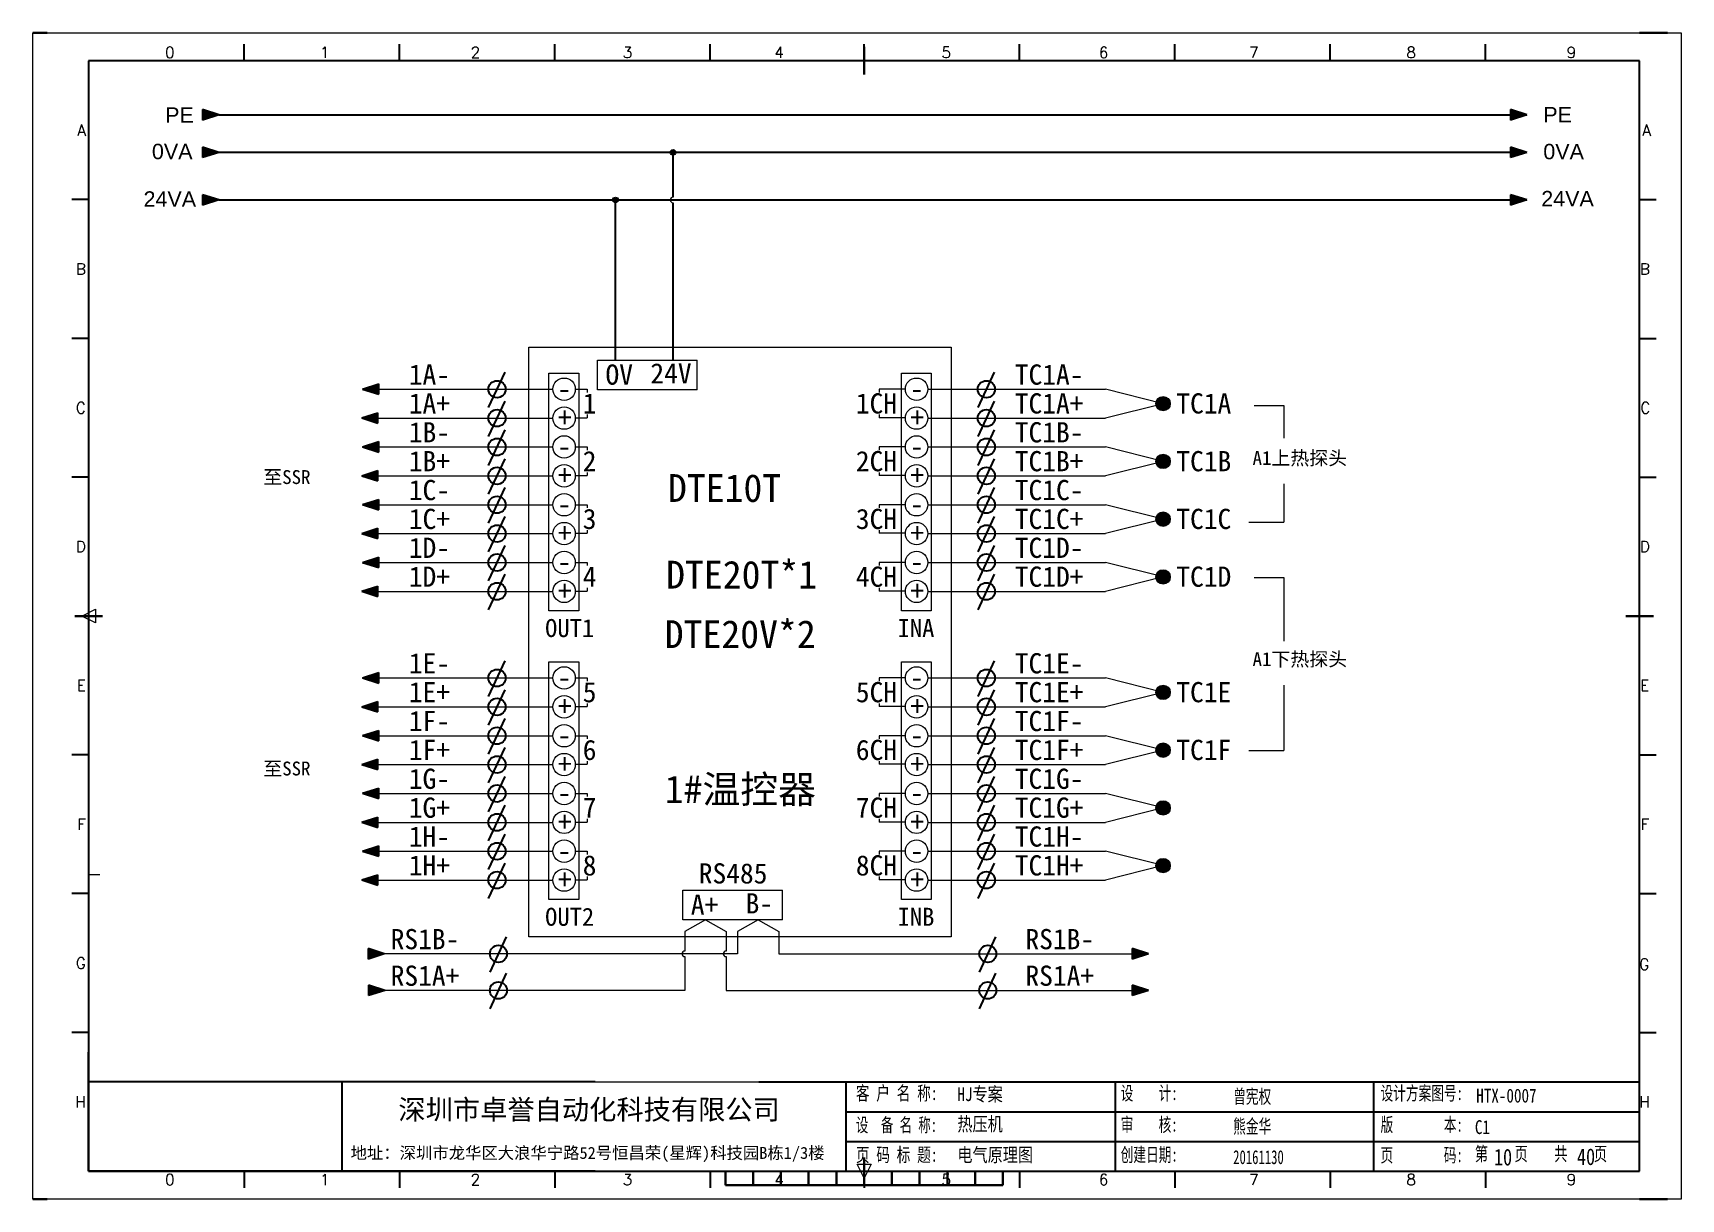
# Model space of a CAD drawing. Extents: x 35123 to 43919, y -4314 to -326.
# Drawn here: x 35597.2 to 35894.2, y -3263.9 to -3053.9 of the extents above; entities that cross this region are included whole.
import ezdxf
from ezdxf.enums import TextEntityAlignment as Align

# ---------------------------------------------------------------- set-up
doc = ezdxf.new("R2010")
doc.units = 0
doc.header["$MEASUREMENT"] = 0
doc.layers.add('AE_BOR', color=1, linetype='Continuous')
doc.layers.add('MISC', color=2, linetype='Continuous')
doc.styles.add('Standard0.67', font='', dxfattribs={"width": 0.67})
doc.styles.add('Standard_0.8', font='SimSun.ttf', dxfattribs={"width": 0.8})
doc.styles.add('WD', font='romans.shx', dxfattribs={"bigfont": 'gbcbig.shx'})
doc.styles.add('宋', font='SimSun.ttf', dxfattribs={"width": 0.7})
doc.styles.add('样式 0', font='')
doc.styles.add('样式 8', font='arial.ttf')
doc.styles.get('Standard0.67').set_extended_font_data('FangSong_GB2312')
doc.styles.get('样式 0').set_extended_font_data('KaiTi_GB2312')

msp = doc.modelspace()

# ---------------------------------------------------------------- texts
at = {"color": 0, "char_height": 2.772, "attachment_point": 1, "style": '样式 8'}
for s, insert, width in [('0VA', (35618.636, -3073.824), 4.96666), ('0VA', (35869.38, -3073.842), 4.96666), ('24VA', (35617.124, -3082.387), 4.96666), ('24VA', (35869.005, -3082.318), 15.27425)]:
    msp.add_mtext(s, dxfattribs=dict(at, insert=insert, width=width))
at = {"color": 0, "lineweight": 0, "attachment_point": 1}
for s, insert, char_height, width in [('{\\fSimSun|b0|i0|c134|p2;A1上热探头}', (35816.982, -3129.163), 2.5, 22.18919), ('{\\fSimSun|b0|i0|c134|p2;至SSR}', (35638.701, -3132.601), 2.5, 16.90853), ('{\\fSimSun|b0|i0|c134|p2;DTE10T}', (35711.629, -3133.322), 5, 33.81706), ('{\\fSimSun|b0|i0|c134|p2;DTE20T*1}', (35711.303, -3148.924), 5, 33.81706), ('{\\fSimSun|b0|i0|c134|p2;OUT1}', (35689.49, -3159.416), 3.25, 9.25756), ('{\\fSimSun|b0|i0|c134|p2;DTE20V*2}', (35711.048, -3159.635), 5, 33.81706), ('{\\fSimSun|b0|i0|c134|p2;INA}', (35753.017, -3159.416), 3.25, 9.25756), ('{\\fSimSun|b0|i0|c134|p2;A1下热探头}', (35816.982, -3165.388), 2.5, 22.18919), ('{\\fSimSun|b0|i0|c134|p2;至SSR}', (35638.701, -3185.088), 2.5, 16.90853), ('{\\fSimSun|b0|i0|c134|p2;1#温控器}', (35711.048, -3187.576), 5, 33.81706), ('{\\fSimSun|b0|i0|c134|p2;OUT2}', (35689.49, -3211.416), 3.25, 9.25756), ('{\\fSimSun|b0|i0|c134|p2;INB}', (35753.017, -3211.416), 3.25, 9.25756)]:
    msp.add_mtext(s, dxfattribs=dict(at, insert=insert, char_height=char_height, width=width))
at = {"ltscale": 2, "attachment_point": 1}
for s, insert, char_height, width, style in [('{\\fSimSun|b0|i0|c134|p2;\\W0.72;客 户 名 称:}', (35745.501, -3243.553), 2.5, 16.24768, 'Standard0.67'), ('{\\fSimSun|b0|i0|c134|p2;设    计:}', (35793.215, -3243.553), 2.5, 12.03121, 'Standard0.67'), ('{\\fSimSun|b0|i0|c134|p2;设计方案图号:}', (35840.048, -3243.553), 2.5, 15.1644, 'Standard0.67'), ('HJ专案', (35763.788, -3243.727), 2.5, 33.90777, 'Standard_0.8'), ('{\\fSimSun|b0|i0|c134|p2;曾宪权}', (35813.492, -3244.155), 2.5, 12.03121, 'Standard0.67'), ('{\\f@SimSun|b0|i0|c134|p2;HTX-0007}', (35857.287, -3243.994), 2.5, 33.90777, 'Standard_0.8'), ('{\\fSimSun|b0|i0|c134|p2;\\W0.66;设  备 名 称:}', (35745.501, -3249.282), 2.5, 15.12342, 'Standard0.67'), ('{\\fSimSun|b0|i0|c134|p2;热压机}', (35763.788, -3249.115), 2.5, 33.90777, 'Standard_0.8'), ('{\\fSimSun|b0|i0|c134|p2;审    核:}', (35793.215, -3249.227), 2.5, 12.03121, 'Standard0.67'), ('{\\fSimSun|b0|i0|c134|p2;熊金华}', (35813.492, -3249.517), 2.5, 12.03121, 'Standard0.67'), ('{\\fSimSun|b0|i0|c134|p2;版        本:}', (35840.048, -3249.227), 2.5, 16.84978, 'Standard0.67'), ('C1', (35857.047, -3249.667), 2.5, 5.97175, 'Standard_0.8'), ('{\\fSimSun|b0|i0|c134|p2;\\W0.72;页 码 标 题:}', (35745.501, -3254.65), 2.5, 15.12342, 'Standard0.67'), ('{\\fSimSun|b0|i0|c134|p2;电气原理图}', (35763.788, -3254.663), 2.5, 33.90777, 'Standard_0.8'), ('{\\fSimSun|b0|i0|c134|p2;创建日期:}', (35793.215, -3254.634), 2.5, 12.03121, 'Standard0.67'), ('{\\fSimSun|b0|i0|c134|p2;20161130}', (35813.492, -3255.075), 2.5, 12.03121, 'Standard0.67'), ('{\\fSimSun|b0|i0|c134|p2;页        码:}', (35840.048, -3254.713), 2.5, 15.72579, 'Standard0.67'), ('第    页    共    页', (35857.045, -3254.468), 2.5, 33.90777, '宋'), ('10', (35860.492, -3254.824), 3, 3.76639, 'Standard_0.8'), ('40', (35875.451, -3254.748), 3, 3.76639, 'Standard_0.8')]:
    msp.add_mtext(s, dxfattribs=dict(at, insert=insert, char_height=char_height, width=width, style=style))
at = {"attachment_point": 7}
for s, insert, char_height, width in [('{\\fSimSun|b0|i0|c134|p2;深圳市卓誉自动化科技有限公司}', (35663.053, -3249.958), 3.6, 80.67766), ('{\\fSimSun|b0|i0|c134|p2;地址：深圳市龙华区大浪华宁路52号恒昌荣(星辉)科技园B栋1/3楼}', (35654.44, -3257.218), 2.16, 89.25675)]:
    msp.add_mtext(s, dxfattribs=dict(at, insert=insert, char_height=char_height, width=width))
at = {"layer": 'MISC', "color": 0, "attachment_point": 1}
for s, insert, char_height, width, style in [('PE', (35621.016, -3067.259), 2.772, 4.96666, '样式 8'), ('PE', (35869.38, -3067.189), 2.772, 4.96666, '样式 8'), ('{\\fNSimSun|b0|i0|c134|p49;1A-}', (35664.928, -3113.564), 3.64, 3.36355, '样式 0'), ('{\\fNSimSun|b0|i0|c134|p49;OV}', (35700.376, -3113.57), 3.64, 3.36355, '样式 0'), ('{\\fNSimSun|b0|i0|c134|p49;24V}', (35708.465, -3113.349), 3.64, 3.36355, '样式 0'), ('{\\fNSimSun|b0|i0|c134|p49;TC1A-}', (35774.134, -3113.564), 3.64, 3.36355, '样式 0'), ('{\\fNSimSun|b0|i0|c134|p49;-}', (35691.709, -3116.083), 3.64, 3.36355, '样式 0'), ('{\\fNSimSun|b0|i0|c134|p49;-}', (35755.236, -3116.083), 3.64, 3.36355, '样式 0'), ('{\\fNSimSun|b0|i0|c134|p49;1A+}', (35664.928, -3118.764), 3.64, 3.36355, '样式 0'), ('{\\fNSimSun|b0|i0|c134|p49;1}', (35696.273, -3118.764), 3.64, 3.36355, '样式 0'), ('{\\fNSimSun|b0|i0|c134|p49;1CH}', (35745.488, -3118.764), 3.64, 3.36355, '样式 0'), ('{\\fNSimSun|b0|i0|c134|p49;TC1A+}', (35774.134, -3118.764), 3.64, 3.36355, '样式 0'), ('{\\fNSimSun|b0|i0|c134|p49;TC1A}', (35803.241, -3118.764), 3.64, 3.36355, '样式 0'), ('{\\fNSimSun|b0|i0|c134|p49;1B-}', (35664.928, -3123.964), 3.64, 3.36355, '样式 0'), ('{\\fNSimSun|b0|i0|c134|p49;+}', (35691.783, -3121.283), 3.64, 3.36355, '样式 0'), ('{\\fNSimSun|b0|i0|c134|p49;+}', (35755.31, -3121.283), 3.64, 3.36355, '样式 0'), ('{\\fNSimSun|b0|i0|c134|p49;TC1B-}', (35774.134, -3123.964), 3.64, 3.36355, '样式 0'), ('{\\fNSimSun|b0|i0|c134|p49;1B+}', (35664.928, -3129.164), 3.64, 3.36355, '样式 0'), ('{\\fNSimSun|b0|i0|c134|p49;-}', (35691.709, -3126.483), 3.64, 3.36355, '样式 0'), ('{\\fNSimSun|b0|i0|c134|p49;2}', (35696.273, -3129.164), 3.64, 3.36355, '样式 0'), ('{\\fNSimSun|b0|i0|c134|p49;2CH}', (35745.488, -3129.164), 3.64, 3.36355, '样式 0'), ('{\\fNSimSun|b0|i0|c134|p49;-}', (35755.236, -3126.483), 3.64, 3.36355, '样式 0'), ('{\\fNSimSun|b0|i0|c134|p49;TC1B+}', (35774.134, -3129.164), 3.64, 3.36355, '样式 0'), ('{\\fNSimSun|b0|i0|c134|p49;TC1B}', (35803.241, -3129.164), 3.64, 3.36355, '样式 0'), ('{\\fNSimSun|b0|i0|c134|p49;+}', (35691.783, -3131.683), 3.64, 3.36355, '样式 0'), ('{\\fNSimSun|b0|i0|c134|p49;+}', (35755.31, -3131.683), 3.64, 3.36355, '样式 0'), ('{\\fNSimSun|b0|i0|c134|p49;1C-}', (35664.928, -3134.364), 3.64, 3.36355, '样式 0'), ('{\\fNSimSun|b0|i0|c134|p49;TC1C-}', (35774.134, -3134.364), 3.64, 3.36355, '样式 0'), ('{\\fNSimSun|b0|i0|c134|p49;-}', (35691.709, -3136.883), 3.64, 3.36355, '样式 0'), ('{\\fNSimSun|b0|i0|c134|p49;-}', (35755.236, -3136.883), 3.64, 3.36355, '样式 0'), ('{\\fNSimSun|b0|i0|c134|p49;1C+}', (35664.928, -3139.564), 3.64, 3.36355, '样式 0'), ('{\\fNSimSun|b0|i0|c134|p49;3}', (35696.273, -3139.564), 3.64, 3.36355, '样式 0'), ('{\\fNSimSun|b0|i0|c134|p49;3CH}', (35745.488, -3139.564), 3.64, 3.36355, '样式 0'), ('{\\fNSimSun|b0|i0|c134|p49;TC1C+}', (35774.134, -3139.564), 3.64, 3.36355, '样式 0'), ('{\\fNSimSun|b0|i0|c134|p49;TC1C}', (35803.241, -3139.564), 3.64, 3.36355, '样式 0'), ('{\\fNSimSun|b0|i0|c134|p49;1D-}', (35664.928, -3144.764), 3.64, 3.36355, '样式 0'), ('{\\fNSimSun|b0|i0|c134|p49;+}', (35691.783, -3142.083), 3.64, 3.36355, '样式 0'), ('{\\fNSimSun|b0|i0|c134|p49;+}', (35755.31, -3142.083), 3.64, 3.36355, '样式 0'), ('{\\fNSimSun|b0|i0|c134|p49;TC1D-}', (35774.134, -3144.764), 3.64, 3.36355, '样式 0'), ('{\\fNSimSun|b0|i0|c134|p49;1D+}', (35664.928, -3149.964), 3.64, 3.36355, '样式 0'), ('{\\fNSimSun|b0|i0|c134|p49;-}', (35691.709, -3147.283), 3.64, 3.36355, '样式 0'), ('{\\fNSimSun|b0|i0|c134|p49;4}', (35696.273, -3149.964), 3.64, 3.36355, '样式 0'), ('{\\fNSimSun|b0|i0|c134|p49;4CH}', (35745.488, -3149.964), 3.64, 3.36355, '样式 0'), ('{\\fNSimSun|b0|i0|c134|p49;-}', (35755.236, -3147.283), 3.64, 3.36355, '样式 0'), ('{\\fNSimSun|b0|i0|c134|p49;TC1D+}', (35774.134, -3149.964), 3.64, 3.36355, '样式 0'), ('{\\fNSimSun|b0|i0|c134|p49;TC1D}', (35803.241, -3149.964), 3.64, 3.36355, '样式 0'), ('{\\fNSimSun|b0|i0|c134|p49;+}', (35691.783, -3152.483), 3.64, 3.36355, '样式 0'), ('{\\fNSimSun|b0|i0|c134|p49;+}', (35755.31, -3152.483), 3.64, 3.36355, '样式 0'), ('{\\fNSimSun|b0|i0|c134|p49;1E-}', (35664.928, -3165.564), 3.64, 3.36355, '样式 0'), ('{\\fNSimSun|b0|i0|c134|p49;TC1E-}', (35774.134, -3165.564), 3.64, 3.36355, '样式 0'), ('{\\fNSimSun|b0|i0|c134|p49;1E+}', (35664.928, -3170.764), 3.64, 3.36355, '样式 0'), ('{\\fNSimSun|b0|i0|c134|p49;-}', (35691.709, -3168.083), 3.64, 3.36355, '样式 0'), ('{\\fNSimSun|b0|i0|c134|p49;5}', (35696.273, -3170.764), 3.64, 3.36355, '样式 0'), ('{\\fNSimSun|b0|i0|c134|p49;5CH}', (35745.488, -3170.764), 3.64, 3.36355, '样式 0'), ('{\\fNSimSun|b0|i0|c134|p49;-}', (35755.236, -3168.083), 3.64, 3.36355, '样式 0'), ('{\\fNSimSun|b0|i0|c134|p49;TC1E+}', (35774.134, -3170.764), 3.64, 3.36355, '样式 0'), ('{\\fNSimSun|b0|i0|c134|p49;TC1E}', (35803.241, -3170.764), 3.64, 3.36355, '样式 0'), ('{\\fNSimSun|b0|i0|c134|p49;+}', (35691.783, -3173.283), 3.64, 3.36355, '样式 0'), ('{\\fNSimSun|b0|i0|c134|p49;+}', (35755.31, -3173.283), 3.64, 3.36355, '样式 0'), ('{\\fNSimSun|b0|i0|c134|p49;1F-}', (35664.928, -3175.964), 3.64, 3.36355, '样式 0'), ('{\\fNSimSun|b0|i0|c134|p49;TC1F-}', (35774.134, -3175.964), 3.64, 3.36355, '样式 0'), ('{\\fNSimSun|b0|i0|c134|p49;-}', (35691.709, -3178.483), 3.64, 3.36355, '样式 0'), ('{\\fNSimSun|b0|i0|c134|p49;-}', (35755.236, -3178.483), 3.64, 3.36355, '样式 0'), ('{\\fNSimSun|b0|i0|c134|p49;1F+}', (35664.928, -3181.164), 3.64, 3.36355, '样式 0'), ('{\\fNSimSun|b0|i0|c134|p49;6}', (35696.273, -3181.164), 3.64, 3.36355, '样式 0'), ('{\\fNSimSun|b0|i0|c134|p49;6CH}', (35745.488, -3181.164), 3.64, 3.36355, '样式 0'), ('{\\fNSimSun|b0|i0|c134|p49;TC1F+}', (35774.134, -3181.164), 3.64, 3.36355, '样式 0'), ('{\\fNSimSun|b0|i0|c134|p49;TC1F}', (35803.241, -3181.164), 3.64, 3.36355, '样式 0'), ('{\\fNSimSun|b0|i0|c134|p49;1G-}', (35664.928, -3186.364), 3.64, 3.36355, '样式 0'), ('{\\fNSimSun|b0|i0|c134|p49;+}', (35691.783, -3183.683), 3.64, 3.36355, '样式 0'), ('{\\fNSimSun|b0|i0|c134|p49;+}', (35755.31, -3183.683), 3.64, 3.36355, '样式 0'), ('{\\fNSimSun|b0|i0|c134|p49;TC1G-}', (35774.134, -3186.364), 3.64, 3.36355, '样式 0'), ('{\\fNSimSun|b0|i0|c134|p49;1G+}', (35664.928, -3191.564), 3.64, 3.36355, '样式 0'), ('{\\fNSimSun|b0|i0|c134|p49;-}', (35691.709, -3188.883), 3.64, 3.36355, '样式 0'), ('{\\fNSimSun|b0|i0|c134|p49;7}', (35696.273, -3191.564), 3.64, 3.36355, '样式 0'), ('{\\fNSimSun|b0|i0|c134|p49;7CH}', (35745.488, -3191.564), 3.64, 3.36355, '样式 0'), ('{\\fNSimSun|b0|i0|c134|p49;-}', (35755.236, -3188.883), 3.64, 3.36355, '样式 0'), ('{\\fNSimSun|b0|i0|c134|p49;TC1G+}', (35774.134, -3191.564), 3.64, 3.36355, '样式 0'), ('{\\fNSimSun|b0|i0|c134|p49;+}', (35691.783, -3194.083), 3.64, 3.36355, '样式 0'), ('{\\fNSimSun|b0|i0|c134|p49;+}', (35755.31, -3194.083), 3.64, 3.36355, '样式 0'), ('{\\fNSimSun|b0|i0|c134|p49;1H-}', (35664.928, -3196.764), 3.64, 3.36355, '样式 0'), ('{\\fNSimSun|b0|i0|c134|p49;TC1H-}', (35774.134, -3196.764), 3.64, 3.36355, '样式 0'), ('{\\fNSimSun|b0|i0|c134|p49;-}', (35691.709, -3199.283), 3.64, 3.36355, '样式 0'), ('{\\fNSimSun|b0|i0|c134|p49;-}', (35755.236, -3199.283), 3.64, 3.36355, '样式 0'), ('{\\fNSimSun|b0|i0|c134|p49;1H+}', (35664.928, -3201.964), 3.64, 3.36355, '样式 0'), ('{\\fNSimSun|b0|i0|c134|p49;8}', (35696.273, -3201.964), 3.64, 3.36355, '样式 0'), ('{\\fNSimSun|b0|i0|c134|p49;RS485}', (35717.179, -3203.405), 3.64, 3.36355, '样式 0'), ('{\\fNSimSun|b0|i0|c134|p49;8CH}', (35745.488, -3201.964), 3.64, 3.36355, '样式 0'), ('{\\fNSimSun|b0|i0|c134|p49;TC1H+}', (35774.134, -3201.964), 3.64, 3.36355, '样式 0'), ('{\\fNSimSun|b0|i0|c134|p49;+}', (35691.783, -3204.483), 3.64, 3.36355, '样式 0'), ('{\\fNSimSun|b0|i0|c134|p49;+}', (35755.31, -3204.483), 3.64, 3.36355, '样式 0'), ('{\\fNSimSun|b0|i0|c134|p49;A+}', (35715.75, -3209.029), 3.64, 3.36355, '样式 0'), ('{\\fNSimSun|b0|i0|c134|p49;B-}', (35725.626, -3208.808), 3.64, 3.36355, '样式 0'), ('{\\fNSimSun|b0|i0|c134|p49;RS1B-}', (35661.657, -3215.243), 3.64, 3.36355, '样式 0'), ('{\\fNSimSun|b0|i0|c134|p49;RS1B-}', (35776.048, -3215.243), 3.64, 3.36355, '样式 0'), ('{\\fNSimSun|b0|i0|c134|p49;RS1A+}', (35661.657, -3221.829), 3.64, 3.36355, '样式 0'), ('{\\fNSimSun|b0|i0|c134|p49;RS1A+}', (35776.048, -3221.829), 3.64, 3.36355, '样式 0')]:
    msp.add_mtext(s, dxfattribs=dict(at, insert=insert, char_height=char_height, width=width, style=style))

# ---------------------------------------------------------------- blocks, each defined once
blk = doc.blocks.new('gb_a2_a')
for p, q in [((584, 410), (25, 410)), ((25, 410), (25, 10)), ((584, 10), (584, 410)), ((25, 10), (584, 10))]:
    blk.add_line(p, q)
at = {"lineweight": 9, "ltscale": 0.1}
blk.add_line((25, 116.86), (29, 116.86), dxfattribs=at)
at = {"layer": 'AE_BOR', "lineweight": 30}
for p, q in [((10, 420), (4.93, 420)), ((594, 420), (584, 420)), ((4.93, 0), (10, 0)), ((594, 0), (584, 0))]:
    blk.add_line(p, q, dxfattribs=at)
at = {"layer": 'AE_BOR', "color": 1, "lineweight": 15}
for p, q in [((4.93, 420), (598.93, 420)), ((4.93, 0), (4.93, 420)), ((598.93, 420), (598.93, 0)), ((22.5, 210), (27.5, 212.5)), ((27.5, 207.5), (22.5, 210)), ((27.5, 212.5), (27.5, 207.5)), ((304.5, 7.5), (302, 12.5)), ((302, 12.5), (307, 12.5)), ((307, 12.5), (304.5, 7.5)), ((598.93, 0), (4.93, 0))]:
    blk.add_line(p, q, dxfattribs=at)
at = {"layer": 'AE_BOR'}
for p, q in [((81, 410), (81, 416)), ((137, 410), (137, 416)), ((193, 410), (193, 416)), ((249, 410), (249, 416)), ((304.5, 410), (304.5, 416)), ((360.5, 410), (360.5, 416)), ((416.5, 410), (416.5, 416)), ((472.5, 410), (472.5, 416)), ((528.5, 410), (528.5, 416)), ((25, 360), (19, 360)), ((584, 360), (590, 360)), ((25, 310), (19, 310)), ((584, 310), (590, 310)), ((25, 260), (19, 260)), ((584, 260), (590, 260)), ((25, 160), (19, 160)), ((584, 160), (590, 160)), ((25, 110), (19, 110)), ((584, 110), (590, 110)), ((25, 60), (19, 60)), ((584, 60), (590, 60)), ((81, 10), (81, 4)), ((137, 10), (137, 4)), ((193, 10), (193, 4)), ((249, 10), (249, 4)), ((304.5, 10), (304.5, 4)), ((360.5, 10), (360.5, 4)), ((416.5, 10), (416.5, 4)), ((472.5, 10), (472.5, 4)), ((528.5, 10), (528.5, 4))]:
    blk.add_line(p, q, dxfattribs=at)
at = {"layer": 'AE_BOR', "color": 2, "lineweight": 30}
for p, q in [((304.5, 405), (304.5, 415)), ((20, 210), (30, 210)), ((579, 210), (589, 210)), ((304.5, 10), (304.5, 15)), ((304.5, 15), (304.5, 5)), ((254.5, 5), (254.5, 10)), ((264.5, 5), (264.5, 10)), ((274.5, 5), (274.5, 10)), ((284.5, 5), (284.5, 10)), ((294.5, 5), (294.5, 10)), ((304.5, 10), (304.5, 5)), ((314.5, 5), (314.5, 10)), ((324.5, 5), (324.5, 10)), ((334.5, 5), (334.5, 10)), ((344.5, 5), (344.5, 10)), ((354.5, 5), (354.5, 10)), ((254.5, 5), (354.5, 5))]:
    blk.add_line(p, q, dxfattribs=at)
at = {"layer": 'AE_BOR', "style": 'WD'}
for s, p in [('0', (54.27, 411)), ('1', (110.12, 411)), ('2', (164.42, 411)), ('3', (219.22, 411)), ('4', (273.82, 411)), ('5', (334.12, 411)), ('6', (390.81, 411)), ('7', (445.01, 411)), ('8', (501.67, 411)), ('9', (559.4, 411)), ('0', (54.27, 5)), ('1', (110.12, 5)), ('2', (164.42, 5)), ('3', (219.22, 5)), ('4', (273.82, 5)), ('5', (334.12, 5)), ('6', (390.81, 5)), ('7', (445.01, 5)), ('8', (501.67, 5)), ('9', (559.4, 5))]:
    blk.add_text(s, height=4, dxfattribs=at).set_placement(p, align=Align.CENTER)
for s, p in [('A', (24, 385)), ('A', (588.05, 385)), ('B', (24, 335)), ('B', (587.67, 335)), ('C', (24, 285)), ('C', (587.86, 285)), ('D', (24, 235)), ('D', (587.67, 235)), ('E', (24, 185)), ('E', (587.48, 185)), ('F', (24, 135)), ('F', (587.48, 135)), ('F', (587.48, 135)), ('G', (24, 85)), ('G', (587.48, 84.56)), ('H', (24, 35)), ('H', (587.67, 35))]:
    blk.add_text(s, height=4, dxfattribs=at).set_placement(p, align=Align.MIDDLE_RIGHT)

# ---------------------------------------------------------------- hatches: boundary and pattern name
for points in [[(35630.681, -3075.379), (35627.763, -3074.443), (35627.763, -3076.314)], [(35866.385, -3075.375), (35863.467, -3074.439), (35863.467, -3076.31)], [(35630.681, -3083.944), (35627.763, -3083.009), (35627.763, -3084.88)], [(35866.385, -3083.94), (35863.467, -3083.005), (35863.467, -3084.876)], [(35656.605, -3118.005), (35659.524, -3118.94), (35659.524, -3117.07)], [(35656.45, -3123.205), (35659.368, -3124.14), (35659.368, -3122.27)], [(35656.605, -3128.405), (35659.524, -3129.34), (35659.524, -3127.47)], [(35656.45, -3133.605), (35659.368, -3134.54), (35659.368, -3132.67)], [(35656.605, -3138.805), (35659.524, -3139.74), (35659.524, -3137.87)], [(35656.45, -3144.005), (35659.368, -3144.94), (35659.368, -3143.07)], [(35656.605, -3149.205), (35659.524, -3150.14), (35659.524, -3148.27)], [(35656.45, -3154.405), (35659.368, -3155.34), (35659.368, -3153.47)], [(35656.605, -3170.005), (35659.524, -3170.94), (35659.524, -3169.07)], [(35656.45, -3175.205), (35659.368, -3176.14), (35659.368, -3174.27)], [(35656.605, -3180.405), (35659.524, -3181.34), (35659.524, -3179.47)], [(35656.45, -3185.605), (35659.368, -3186.54), (35659.368, -3184.67)], [(35656.605, -3190.805), (35659.524, -3191.74), (35659.524, -3189.87)], [(35656.45, -3196.005), (35659.368, -3196.94), (35659.368, -3195.07)], [(35656.605, -3201.205), (35659.524, -3202.14), (35659.524, -3200.27)], [(35656.45, -3206.405), (35659.368, -3207.34), (35659.368, -3205.47)], [(35660.496, -3219.713), (35657.577, -3218.777), (35657.577, -3220.648)], [(35798.208, -3219.713), (35795.289, -3218.777), (35795.289, -3220.648)], [(35660.606, -3226.298), (35657.688, -3225.363), (35657.688, -3227.234)], [(35798.208, -3226.294), (35795.289, -3225.359), (35795.289, -3227.229)]]:
    msp.add_hatch(color=0).paths.add_polyline_path(points)
at = {"lineweight": 0}
h = msp.add_hatch(color=0, dxfattribs=at)
edge = h.paths.add_edge_path()
edge.add_arc((35712.545, -3075.375), 0.5, 0, 360)
h = msp.add_hatch(color=0, dxfattribs=at)
edge = h.paths.add_edge_path()
edge.add_arc((35702.188, -3083.94), 0.5, 0, 360)
h = msp.add_hatch(color=0, dxfattribs=at)
edge = h.paths.add_edge_path()
edge.add_arc((35800.852, -3120.63), 1.3, 0, 360)
h = msp.add_hatch(color=0, dxfattribs=at)
edge = h.paths.add_edge_path()
edge.add_arc((35800.852, -3131.03), 1.3, 0, 360)
h = msp.add_hatch(color=0, dxfattribs=at)
edge = h.paths.add_edge_path()
edge.add_arc((35800.852, -3141.43), 1.3, 0, 360)
h = msp.add_hatch(color=0, dxfattribs=at)
edge = h.paths.add_edge_path()
edge.add_arc((35800.852, -3151.83), 1.3, 0, 360)
h = msp.add_hatch(color=0, dxfattribs=at)
edge = h.paths.add_edge_path()
edge.add_arc((35800.852, -3172.63), 1.3, 0, 360)
h = msp.add_hatch(color=0, dxfattribs=at)
edge = h.paths.add_edge_path()
edge.add_arc((35800.852, -3183.03), 1.3, 0, 360)
h = msp.add_hatch(color=0, dxfattribs=at)
edge = h.paths.add_edge_path()
edge.add_arc((35800.852, -3193.43), 1.3, 0, 360)
h = msp.add_hatch(color=0, dxfattribs=at)
edge = h.paths.add_edge_path()
edge.add_arc((35800.852, -3203.83), 1.3, 0, 360)
at = {"layer": 'MISC'}
for points in [[(35630.681, -3068.614), (35627.763, -3067.679), (35627.763, -3069.549)], [(35866.385, -3068.61), (35863.467, -3067.675), (35863.467, -3069.545)]]:
    msp.add_hatch(color=0, dxfattribs=at).paths.add_polyline_path(points)

# ---------------------------------------------------------------- linework, layer by layer
at = {"color": 0}
for p, q in [((35630.681, -3075.379), (35627.763, -3074.443)), ((35627.763, -3074.443), (35627.763, -3076.314)), ((35630.681, -3075.379), (35627.763, -3076.314)), ((35866.385, -3075.375), (35630.669, -3075.375)), ((35866.385, -3075.375), (35863.467, -3074.439)), ((35863.467, -3074.439), (35863.467, -3076.31)), ((35866.385, -3075.375), (35863.467, -3076.31)), ((35630.681, -3083.944), (35627.763, -3083.009)), ((35627.763, -3083.009), (35627.763, -3084.88)), ((35630.681, -3083.944), (35627.763, -3084.88)), ((35630.669, -3083.94), (35866.385, -3083.94)), ((35866.385, -3083.94), (35863.467, -3083.005)), ((35863.467, -3083.005), (35863.467, -3084.876)), ((35866.385, -3083.94), (35863.467, -3084.876)), ((35679.321, -3121.342), (35682.274, -3114.954)), ((35767.505, -3121.342), (35770.457, -3114.954)), ((35656.605, -3118.005), (35659.524, -3117.07)), ((35656.605, -3118.005), (35659.524, -3118.94)), ((35659.524, -3118.94), (35659.524, -3117.07)), ((35679.321, -3126.542), (35682.274, -3120.154)), ((35767.505, -3126.542), (35770.457, -3120.154)), ((35656.45, -3123.205), (35659.368, -3122.27)), ((35656.45, -3123.205), (35659.368, -3124.14)), ((35659.368, -3124.14), (35659.368, -3122.27)), ((35679.321, -3131.742), (35682.274, -3125.354)), ((35767.505, -3131.742), (35770.457, -3125.354)), ((35656.605, -3128.405), (35659.524, -3127.47)), ((35656.605, -3128.405), (35659.524, -3129.34)), ((35659.524, -3129.34), (35659.524, -3127.47)), ((35656.45, -3133.605), (35659.368, -3132.67)), ((35659.368, -3134.54), (35659.368, -3132.67)), ((35679.321, -3136.942), (35682.274, -3130.554)), ((35767.505, -3136.942), (35770.457, -3130.554)), ((35656.45, -3133.605), (35659.368, -3134.54)), ((35679.321, -3142.142), (35682.274, -3135.754)), ((35767.505, -3142.142), (35770.457, -3135.754)), ((35656.605, -3138.805), (35659.524, -3137.87)), ((35656.605, -3138.805), (35659.524, -3139.74)), ((35659.524, -3139.74), (35659.524, -3137.87)), ((35679.321, -3147.342), (35682.274, -3140.954)), ((35767.505, -3147.342), (35770.457, -3140.954)), ((35656.45, -3144.005), (35659.368, -3143.07)), ((35656.45, -3144.005), (35659.368, -3144.94)), ((35659.368, -3144.94), (35659.368, -3143.07)), ((35679.321, -3152.542), (35682.274, -3146.154)), ((35767.505, -3152.542), (35770.457, -3146.154)), ((35656.605, -3149.205), (35659.524, -3148.27)), ((35656.605, -3149.205), (35659.524, -3150.14)), ((35659.524, -3150.14), (35659.524, -3148.27)), ((35656.45, -3154.405), (35659.368, -3153.47)), ((35659.368, -3155.34), (35659.368, -3153.47)), ((35679.321, -3157.742), (35682.274, -3151.354)), ((35767.505, -3157.742), (35770.457, -3151.354)), ((35656.45, -3154.405), (35659.368, -3155.34)), ((35679.321, -3173.342), (35682.274, -3166.954)), ((35767.505, -3173.342), (35770.457, -3166.954)), ((35656.605, -3170.005), (35659.524, -3169.07)), ((35656.605, -3170.005), (35659.524, -3170.94)), ((35659.524, -3170.94), (35659.524, -3169.07)), ((35656.45, -3175.205), (35659.368, -3174.27)), ((35659.368, -3176.14), (35659.368, -3174.27)), ((35679.321, -3178.542), (35682.274, -3172.154)), ((35767.505, -3178.542), (35770.457, -3172.154)), ((35656.45, -3175.205), (35659.368, -3176.14)), ((35679.321, -3183.742), (35682.274, -3177.354)), ((35767.505, -3183.742), (35770.457, -3177.354)), ((35656.605, -3180.405), (35659.524, -3179.47)), ((35656.605, -3180.405), (35659.524, -3181.34)), ((35659.524, -3181.34), (35659.524, -3179.47)), ((35679.321, -3188.942), (35682.274, -3182.554)), ((35767.505, -3188.942), (35770.457, -3182.554)), ((35656.45, -3185.605), (35659.368, -3184.67)), ((35656.45, -3185.605), (35659.368, -3186.54)), ((35659.368, -3186.54), (35659.368, -3184.67)), ((35679.321, -3194.142), (35682.274, -3187.754)), ((35767.505, -3194.142), (35770.457, -3187.754)), ((35656.605, -3190.805), (35659.524, -3189.87)), ((35656.605, -3190.805), (35659.524, -3191.74)), ((35659.524, -3191.74), (35659.524, -3189.87)), ((35656.45, -3196.005), (35659.368, -3195.07)), ((35659.368, -3196.94), (35659.368, -3195.07)), ((35679.321, -3199.342), (35682.274, -3192.954)), ((35767.505, -3199.342), (35770.457, -3192.954)), ((35656.45, -3196.005), (35659.368, -3196.94)), ((35679.321, -3204.542), (35682.274, -3198.154)), ((35767.505, -3204.542), (35770.457, -3198.154)), ((35656.605, -3201.205), (35659.524, -3200.27)), ((35656.605, -3201.205), (35659.524, -3202.14)), ((35659.524, -3202.14), (35659.524, -3200.27)), ((35679.321, -3209.742), (35682.274, -3203.354)), ((35767.505, -3209.742), (35770.457, -3203.354)), ((35656.45, -3206.405), (35659.368, -3205.47)), ((35656.45, -3206.405), (35659.368, -3207.34)), ((35659.368, -3207.34), (35659.368, -3205.47)), ((35660.496, -3219.713), (35657.577, -3218.777)), ((35657.577, -3218.777), (35657.577, -3220.648)), ((35679.566, -3223.021), (35682.518, -3216.633)), ((35767.759, -3223.021), (35770.712, -3216.633)), ((35798.208, -3219.713), (35795.289, -3218.777)), ((35795.289, -3218.777), (35795.289, -3220.648)), ((35660.496, -3219.713), (35657.577, -3220.648)), ((35798.208, -3219.713), (35795.289, -3220.648)), ((35660.606, -3226.298), (35657.688, -3225.363)), ((35657.688, -3225.363), (35657.688, -3227.234)), ((35679.566, -3229.606), (35682.518, -3223.219)), ((35767.759, -3229.606), (35770.712, -3223.219)), ((35798.208, -3226.294), (35795.289, -3225.359)), ((35795.289, -3225.359), (35795.289, -3227.229)), ((35660.606, -3226.298), (35657.688, -3227.234)), ((35798.208, -3226.294), (35795.289, -3227.229))]:
    msp.add_line(p, q, dxfattribs=at)
at = {"color": 0, "ltscale": 2}
for p, q in [((35712.545, -3083.44), (35712.545, -3075.375)), ((35702.188, -3112.768), (35702.188, -3083.94)), ((35712.545, -3112.768), (35712.545, -3084.44))]:
    msp.add_line(p, q, dxfattribs=at)
at = {"color": 0, "lineweight": 0}
for p, q in [((35686.555, -3110.48), (35762.676, -3110.48)), ((35686.555, -3216.628), (35686.555, -3110.48)), ((35762.676, -3110.48), (35762.676, -3216.628)), ((35690.173, -3115.112), (35695.55, -3115.112)), ((35690.173, -3157.923), (35690.173, -3115.112)), ((35695.55, -3115.112), (35695.55, -3157.923)), ((35698.918, -3118.146), (35698.918, -3112.768)), ((35698.918, -3112.768), (35716.918, -3112.768)), ((35716.918, -3118.146), (35716.918, -3112.768)), ((35753.7, -3115.112), (35759.077, -3115.112)), ((35753.7, -3157.923), (35753.7, -3115.112)), ((35759.077, -3115.112), (35759.077, -3157.923)), ((35656.683, -3118.03), (35690.892, -3118.03)), ((35694.931, -3118.03), (35697.069, -3118.03)), ((35697.069, -3118.03), (35697.069, -3118.596)), ((35716.918, -3118.146), (35698.918, -3118.146)), ((35754.419, -3118.03), (35749.681, -3118.03)), ((35749.681, -3118.03), (35749.681, -3118.596)), ((35758.458, -3118.03), (35790.452, -3118.03)), ((35800.852, -3120.63), (35790.452, -3118.03)), ((35800.852, -3120.63), (35790.452, -3123.23)), ((35817.245, -3120.961), (35822.601, -3120.961)), ((35822.601, -3120.961), (35822.601, -3126.82)), ((35656.527, -3123.23), (35690.892, -3123.23)), ((35694.931, -3123.175), (35697.069, -3123.175)), ((35697.069, -3122.608), (35697.069, -3123.175)), ((35749.681, -3122.608), (35749.681, -3123.175)), ((35754.42, -3123.175), (35749.681, -3123.175)), ((35758.458, -3123.23), (35790.452, -3123.23)), ((35656.683, -3128.43), (35690.892, -3128.43)), ((35694.931, -3128.43), (35697.069, -3128.43)), ((35697.069, -3128.43), (35697.069, -3128.996)), ((35754.419, -3128.43), (35749.681, -3128.43)), ((35749.681, -3128.43), (35749.681, -3128.996)), ((35758.458, -3128.43), (35790.452, -3128.43)), ((35800.852, -3131.03), (35790.452, -3128.43)), ((35697.069, -3133.008), (35697.069, -3133.575)), ((35749.681, -3133.008), (35749.681, -3133.575)), ((35800.852, -3131.03), (35790.452, -3133.63)), ((35656.527, -3133.63), (35690.892, -3133.63)), ((35694.931, -3133.575), (35697.069, -3133.575)), ((35754.42, -3133.575), (35749.681, -3133.575)), ((35758.458, -3133.63), (35790.452, -3133.63)), ((35822.601, -3135.047), (35822.601, -3141.975)), ((35656.683, -3138.83), (35690.892, -3138.83)), ((35694.931, -3138.83), (35697.069, -3138.83)), ((35697.069, -3138.83), (35697.069, -3139.396)), ((35754.419, -3138.83), (35749.681, -3138.83)), ((35749.681, -3138.83), (35749.681, -3139.396)), ((35758.458, -3138.83), (35790.452, -3138.83)), ((35800.852, -3141.43), (35790.452, -3138.83)), ((35800.852, -3141.43), (35790.452, -3144.03)), ((35816.292, -3141.975), (35822.601, -3141.975)), ((35656.527, -3144.03), (35690.892, -3144.03)), ((35694.931, -3143.975), (35697.069, -3143.975)), ((35697.069, -3143.408), (35697.069, -3143.975)), ((35749.681, -3143.408), (35749.681, -3143.975)), ((35754.42, -3143.975), (35749.681, -3143.975)), ((35758.458, -3144.03), (35790.452, -3144.03)), ((35656.683, -3149.23), (35690.892, -3149.23)), ((35694.931, -3149.23), (35697.069, -3149.23)), ((35697.069, -3149.23), (35697.069, -3149.796)), ((35754.419, -3149.23), (35749.681, -3149.23)), ((35749.681, -3149.23), (35749.681, -3149.796)), ((35758.458, -3149.23), (35790.452, -3149.23)), ((35800.852, -3151.83), (35790.452, -3149.23)), ((35697.069, -3153.808), (35697.069, -3154.375)), ((35749.681, -3153.808), (35749.681, -3154.375)), ((35800.852, -3151.83), (35790.452, -3154.43)), ((35817.245, -3151.941), (35822.601, -3151.941)), ((35822.601, -3151.941), (35822.601, -3163.39)), ((35656.527, -3154.43), (35690.892, -3154.43)), ((35694.931, -3154.375), (35697.069, -3154.375)), ((35754.42, -3154.375), (35749.681, -3154.375)), ((35758.458, -3154.43), (35790.452, -3154.43)), ((35695.55, -3157.923), (35690.173, -3157.923)), ((35759.077, -3157.923), (35753.7, -3157.923)), ((35690.173, -3167.112), (35695.55, -3167.112)), ((35690.173, -3209.923), (35690.173, -3167.112)), ((35695.55, -3167.112), (35695.55, -3209.923)), ((35753.7, -3167.112), (35759.077, -3167.112)), ((35753.7, -3209.923), (35753.7, -3167.112)), ((35759.077, -3167.112), (35759.077, -3209.923)), ((35656.683, -3170.03), (35690.892, -3170.03)), ((35694.931, -3170.03), (35697.069, -3170.03)), ((35697.069, -3170.03), (35697.069, -3170.596)), ((35754.419, -3170.03), (35749.681, -3170.03)), ((35749.681, -3170.03), (35749.681, -3170.596)), ((35758.458, -3170.03), (35790.452, -3170.03)), ((35800.852, -3172.63), (35790.452, -3170.03)), ((35822.601, -3171.319), (35822.601, -3183.118)), ((35697.069, -3174.608), (35697.069, -3175.175)), ((35749.681, -3174.608), (35749.681, -3175.175)), ((35800.852, -3172.63), (35790.452, -3175.23)), ((35656.527, -3175.23), (35690.892, -3175.23)), ((35694.931, -3175.175), (35697.069, -3175.175)), ((35754.42, -3175.175), (35749.681, -3175.175)), ((35758.458, -3175.23), (35790.452, -3175.23)), ((35656.683, -3180.43), (35690.892, -3180.43)), ((35694.931, -3180.43), (35697.069, -3180.43)), ((35697.069, -3180.43), (35697.069, -3180.996)), ((35754.419, -3180.43), (35749.681, -3180.43)), ((35749.681, -3180.43), (35749.681, -3180.996)), ((35758.458, -3180.43), (35790.452, -3180.43)), ((35800.852, -3183.03), (35790.452, -3180.43)), ((35800.852, -3183.03), (35790.452, -3185.63)), ((35816.292, -3183.118), (35822.601, -3183.118)), ((35656.527, -3185.63), (35690.892, -3185.63)), ((35694.931, -3185.575), (35697.069, -3185.575)), ((35697.069, -3185.008), (35697.069, -3185.575)), ((35749.681, -3185.008), (35749.681, -3185.575)), ((35754.42, -3185.575), (35749.681, -3185.575)), ((35758.458, -3185.63), (35790.452, -3185.63)), ((35656.683, -3190.83), (35690.892, -3190.83)), ((35694.931, -3190.83), (35697.069, -3190.83)), ((35697.069, -3190.83), (35697.069, -3191.396)), ((35754.419, -3190.83), (35749.681, -3190.83)), ((35749.681, -3190.83), (35749.681, -3191.396)), ((35758.458, -3190.83), (35790.452, -3190.83)), ((35800.852, -3193.43), (35790.452, -3190.83)), ((35697.069, -3195.408), (35697.069, -3195.975)), ((35749.681, -3195.408), (35749.681, -3195.975)), ((35800.852, -3193.43), (35790.452, -3196.03)), ((35656.527, -3196.03), (35690.892, -3196.03)), ((35694.931, -3195.975), (35697.069, -3195.975)), ((35754.42, -3195.975), (35749.681, -3195.975)), ((35758.458, -3196.03), (35790.452, -3196.03)), ((35656.683, -3201.23), (35690.892, -3201.23)), ((35694.931, -3201.23), (35697.069, -3201.23)), ((35697.069, -3201.23), (35697.069, -3201.796)), ((35754.419, -3201.23), (35749.681, -3201.23)), ((35749.681, -3201.23), (35749.681, -3201.796)), ((35758.458, -3201.23), (35790.452, -3201.23)), ((35800.852, -3203.83), (35790.452, -3201.23)), ((35800.852, -3203.83), (35790.452, -3206.43)), ((35656.527, -3206.43), (35690.892, -3206.43)), ((35694.931, -3206.375), (35697.069, -3206.375)), ((35697.069, -3205.808), (35697.069, -3206.375)), ((35749.681, -3205.808), (35749.681, -3206.375)), ((35754.42, -3206.375), (35749.681, -3206.375)), ((35758.458, -3206.43), (35790.452, -3206.43)), ((35695.55, -3209.923), (35690.173, -3209.923)), ((35714.292, -3213.604), (35714.292, -3208.227)), ((35714.292, -3208.227), (35732.292, -3208.227)), ((35732.292, -3213.604), (35732.292, -3208.227)), ((35759.077, -3209.923), (35753.7, -3209.923)), ((35732.292, -3213.604), (35714.292, -3213.604)), ((35718.388, -3213.604), (35714.672, -3215.701)), ((35714.672, -3215.701), (35714.672, -3219.209)), ((35718.388, -3213.604), (35722.105, -3215.701)), ((35722.105, -3215.701), (35722.105, -3219.209)), ((35727.899, -3213.604), (35724.182, -3215.701)), ((35724.182, -3215.701), (35724.182, -3219.709)), ((35727.899, -3213.604), (35731.615, -3215.701)), ((35731.615, -3215.701), (35731.615, -3219.709)), ((35762.676, -3216.628), (35686.555, -3216.628)), ((35724.182, -3219.709), (35660.496, -3219.709)), ((35714.672, -3220.209), (35714.672, -3226.294)), ((35722.105, -3220.209), (35722.105, -3226.294)), ((35731.615, -3219.709), (35798.208, -3219.709)), ((35714.672, -3226.294), (35660.496, -3226.294)), ((35722.105, -3226.294), (35798.208, -3226.294))]:
    msp.add_line(p, q, dxfattribs=at)
at = {"ltscale": 2}
for p, q in [((35607.232, -3258.87), (35607.232, -3237.423)), ((35886.732, -3258.87), (35886.732, -3237.423)), ((35698.537, -3242.785), (35607.232, -3242.785)), ((35727.999, -3242.785), (35886.732, -3242.785)), ((35743.697, -3242.785), (35743.697, -3258.87)), ((35792.263, -3258.87), (35792.263, -3242.785)), ((35838.843, -3258.87), (35838.843, -3242.785)), ((35698.537, -3258.87), (35607.232, -3258.87)), ((35856.734, -3258.87), (35886.732, -3258.87))]:
    msp.add_line(p, q, dxfattribs=at)
for p, q in [((35652.885, -3242.785), (35652.885, -3258.87)), ((35743.697, -3248.146), (35787.949, -3248.146)), ((35787.949, -3248.146), (35856.734, -3248.146)), ((35856.734, -3248.146), (35886.732, -3248.146)), ((35743.697, -3253.508), (35787.949, -3253.508)), ((35787.949, -3253.508), (35856.734, -3253.508)), ((35856.734, -3253.508), (35886.732, -3253.508)), ((35727.999, -3258.87), (35787.949, -3258.87)), ((35787.949, -3258.87), (35856.734, -3258.87))]:
    msp.add_line(p, q)
at = {"lineweight": 9, "ltscale": 0.1}
for p, q in [((35698.537, -3242.785), (35727.999, -3242.785)), ((35698.537, -3258.87), (35727.999, -3258.87)), ((35726.641, -3258.87), (35726.641, -3258.87)), ((35726.641, -3258.87), (35726.641, -3258.87))]:
    msp.add_line(p, q, dxfattribs=at)
at = {"color": 0, "lineweight": 0}
for centre, radius in [((35712.545, -3075.375), 0.5), ((35702.188, -3083.94), 0.5), ((35692.912, -3118.03), 2.02), ((35756.439, -3118.03), 2.02), ((35692.912, -3123.23), 2.02), ((35756.439, -3123.23), 2.02), ((35800.852, -3120.63), 1.3), ((35692.912, -3128.43), 2.02), ((35756.439, -3128.43), 2.02), ((35800.852, -3131.03), 1.3), ((35692.912, -3133.63), 2.02), ((35756.439, -3133.63), 2.02), ((35692.912, -3138.83), 2.02), ((35756.439, -3138.83), 2.02), ((35692.912, -3144.03), 2.02), ((35756.439, -3144.03), 2.02), ((35800.852, -3141.43), 1.3), ((35692.912, -3149.23), 2.02), ((35756.439, -3149.23), 2.02), ((35800.852, -3151.83), 1.3), ((35692.912, -3154.43), 2.02), ((35756.439, -3154.43), 2.02), ((35692.912, -3170.03), 2.02), ((35756.439, -3170.03), 2.02), ((35800.852, -3172.63), 1.3), ((35692.912, -3175.23), 2.02), ((35756.439, -3175.23), 2.02), ((35692.912, -3180.43), 2.02), ((35756.439, -3180.43), 2.02), ((35692.912, -3185.63), 2.02), ((35756.439, -3185.63), 2.02), ((35800.852, -3183.03), 1.3), ((35692.912, -3190.83), 2.02), ((35756.439, -3190.83), 2.02), ((35800.852, -3193.43), 1.3), ((35692.912, -3196.03), 2.02), ((35756.439, -3196.03), 2.02), ((35692.912, -3201.23), 2.02), ((35756.439, -3201.23), 2.02), ((35692.912, -3206.43), 2.02), ((35756.439, -3206.43), 2.02), ((35800.852, -3203.83), 1.3)]:
    msp.add_circle(centre, radius, dxfattribs=at)
at = {"color": 0}
for centre in [(35680.825, -3118.03), (35769.009, -3118.03), (35680.825, -3123.23), (35769.009, -3123.23), (35680.825, -3128.43), (35769.009, -3128.43), (35680.825, -3133.63), (35769.009, -3133.63), (35680.825, -3138.83), (35769.009, -3138.83), (35680.825, -3144.03), (35769.009, -3144.03), (35680.825, -3149.23), (35769.009, -3149.23), (35680.825, -3154.43), (35769.009, -3154.43), (35680.825, -3170.03), (35769.009, -3170.03), (35680.825, -3175.23), (35769.009, -3175.23), (35680.825, -3180.43), (35769.009, -3180.43), (35680.825, -3185.63), (35769.009, -3185.63), (35680.825, -3190.83), (35769.009, -3190.83), (35680.825, -3196.03), (35769.009, -3196.03), (35680.825, -3201.23), (35769.009, -3201.23), (35680.825, -3206.43), (35769.009, -3206.43), (35681.07, -3219.709), (35769.263, -3219.709), (35681.07, -3226.294), (35769.263, -3226.294)]:
    msp.add_circle(centre, 1.538, dxfattribs=at)
at = {"color": 0, "lineweight": 0}
for centre in [(35712.545, -3083.94), (35714.672, -3219.709), (35722.105, -3219.709)]:
    msp.add_arc(centre, 0.5, 90, 270, dxfattribs=at)
at = {"layer": 'MISC', "color": 0}
for p, q in [((35630.681, -3068.614), (35627.763, -3067.679)), ((35627.763, -3067.679), (35627.763, -3069.549)), ((35866.385, -3068.61), (35863.467, -3067.675)), ((35863.467, -3067.675), (35863.467, -3069.545)), ((35630.681, -3068.614), (35627.763, -3069.549)), ((35630.681, -3068.61), (35866.385, -3068.61)), ((35866.385, -3068.61), (35863.467, -3069.545))]:
    msp.add_line(p, q, dxfattribs=at)

# ---------------------------------------------------------------- block references
at = {"xscale": 0.5, "yscale": 0.5, "zscale": 0.5}
msp.add_blockref('gb_a2_a', (35594.732, -3263.87), dxfattribs=at)

msp.set_redraw_order([(e.dxf.handle, doc.entitydb.next_handle()) for e in msp.query("TEXT MTEXT ATTDEF DIMENSION ARC_DIMENSION")])  # texts and dimensions are drawn at this point

doc.saveas('drawing.dxf')
